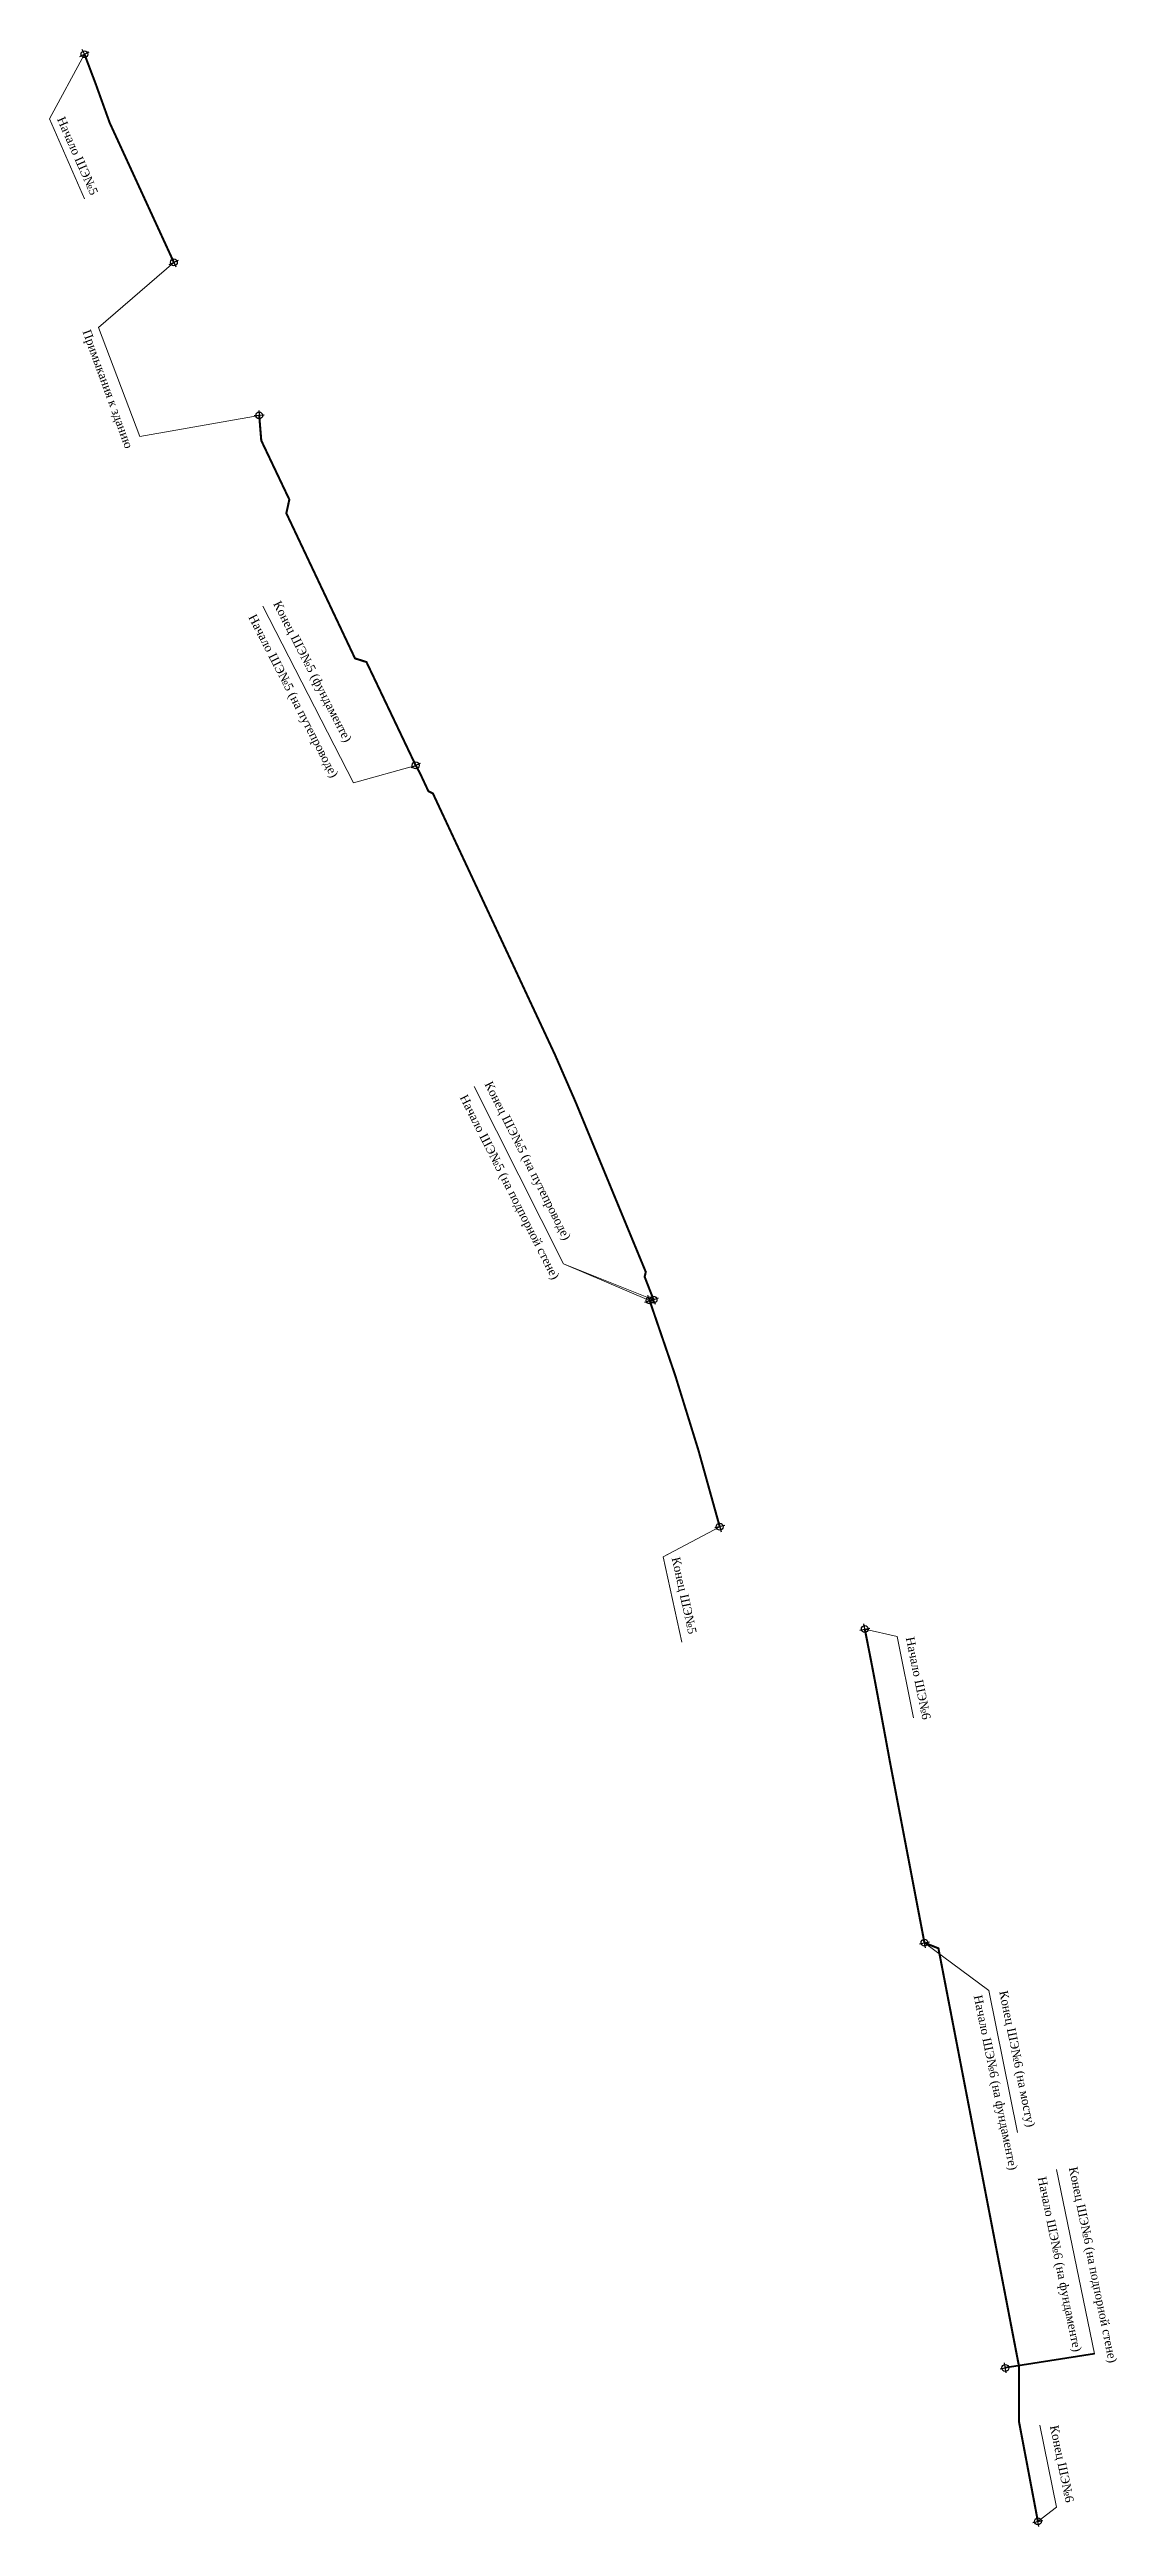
# Model space of a CAD drawing. Extents: x 8820 to 14401, y 7374 to 14078.
# Drawn here: x 9546 to 9859, y 11542 to 12263 of the extents above; entities that cross this region are included whole.
import ezdxf

# ---------------------------------------------------------------- set-up
doc = ezdxf.new("R2010")
doc.units = 0
doc.layers.add('!!!Экраны', color=255, linetype='Continuous')
doc.styles.get("Standard").update_dxf_attribs({"font": 'arial.ttf'})
doc.linetypes.add('20150928_План_АД_VKS ИСКП испр$0$ограждение2', pattern='A,0.25,-0.1,[132,ltypeshp.shx,S=0.1,R=0,X=-0.1,Y=0],-0.1,1', length=1.45)

msp = doc.modelspace()

# ---------------------------------------------------------------- texts
at = {"layer": '!!!Экраны', "color": 11, "true_color": 0xf27172, "char_height": 2.5, "attachment_point": 7, "bg_fill": 2}
for s, insert, width, rotation in [('{\\fTimes New Roman|b0|i0|c204|p18;Начало ШЭ№\\fTimes New Roman|b0|i0|c0|p18;5}', (9548.32, 12242.93), 27.5245, 293.72526), ('\\pi1.75493;{\\fTimes New Roman|b0|i0|c204|p18;Примыкания к зданию}', (9554.44, 12182.46, 80.25), 39.0236, 290), ('{\\fTimes New Roman|b0|i0|c204|p18;Конец ШЭ№\\fTimes New Roman|b0|i0|c0|p18;5}', (9726.57, 11823.76), 22.8998, 282.50645), ('{\\fTimes New Roman|b0|i0|c204|p18;Конец ШЭ№\\fTimes New Roman|b0|i0|c0|p18;6\\fTimes New Roman|b0|i0|c204|p18; (на мосту)}', (9821.86, 11697.53), 42.7009, 281.57169)]:
    msp.add_mtext(s, dxfattribs=dict(at, insert=insert, width=width, rotation=rotation))

# ---------------------------------------------------------------- linework, layer by layer
at = {"layer": '!!!Экраны', "color": 11, "lineweight": 30, "true_color": 0xf27172}
for p, q in [((9555.05, 12261.19), (9557.76, 12262.48)), ((9557.05, 12260.48), (9555.76, 12263.19)), ((9581.06, 12200.6), (9583.78, 12201.85)), ((9583.05, 12199.86), (9581.79, 12202.59)), ((9608.76, 12156.76), (9605.77, 12156.51)), ((9607.15, 12158.13), (9607.39, 12155.14)), ((9651.46, 12054.14), (9654.19, 12055.39)), ((9653.45, 12053.4), (9652.2, 12056.13)), ((9722.63, 11897.77), (9721.5, 11900.55)), ((9719.49, 11898.44), (9722.31, 11899.46)), ((9721.41, 11897.54), (9720.39, 11900.36)), ((9720.67, 11898.6), (9723.45, 11899.72)), ((9742.78, 11833.44), (9739.87, 11832.69)), ((9740.95, 11834.52), (9741.7, 11831.61)), ((9782.07, 11802.97), (9785.01, 11803.56)), ((9783.84, 11801.8), (9783.25, 11804.74)), ((9801.19, 11710.45), (9800.64, 11713.39)), ((9799.44, 11711.64), (9802.39, 11712.2)), ((9822.98, 11587.84), (9825.93, 11588.4)), ((9824.73, 11586.65), (9824.17, 11589.59)), ((9832.46, 11543.15), (9835.41, 11543.71)), ((9834.21, 11541.95), (9833.65, 11544.9))]:
    msp.add_line(p, q, dxfattribs=at)
at = {"layer": '!!!Экраны', "color": 11, "lineweight": 9, "true_color": 0xf27172}
for p, q in [((9608.32, 12101.15), (9634.67, 12049.62)), ((9669.85, 11961.28), (9695.88, 11909.59))]:
    msp.add_line(p, q, dxfattribs=at)
at = {"layer": '!!!Экраны', "color": 11, "linetype": '20150928_План_АД_VKS ИСКП испр$0$ограждение2', "true_color": 0xf27172, "const_width": 0.6, "flags": 128}
msp.add_lwpolyline([(9741.32, 11833.06), (9741.32, 11833.06, 0.021718), (9720.9, 11898.95), (9720.9, 11898.95)], format="xyb", dxfattribs=at)
at = {"layer": '!!!Экраны', "color": 11, "linetype": '20150928_План_АД_VKS ИСКП испр$0$ограждение2', "lineweight": 9, "true_color": 0xf27172, "const_width": 0.6, "flags": 128}
msp.add_lwpolyline([(9800.91, 11711.92), (9790.8, 11764.95), (9789.62, 11771.37, 0.000391), (9787.79, 11781.21, 0.001172), (9785.94, 11791.06, 0.001953), (9784.01, 11800.91, 0.000654), (9783.54, 11803.27, 0.000654)], format="xyb", dxfattribs=at)
at = {"layer": '!!!Экраны', "color": 11, "lineweight": 30, "true_color": 0xf27172}
for centre in [(9556.4, 12261.83), (9582.42, 12201.23), (9607.27, 12156.63), (9652.82, 12054.76), (9720.9, 11898.95), (9722.06, 11899.16), (9741.32, 11833.06), (9783.54, 11803.27), (9800.91, 11711.92), (9824.45, 11588.12), (9833.93, 11543.43)]:
    msp.add_circle(centre, 1, dxfattribs=at)

msp.set_redraw_order([(e.dxf.handle, doc.entitydb.next_handle()) for e in msp.query("TEXT MTEXT ATTDEF DIMENSION ARC_DIMENSION")])  # texts and dimensions are drawn at this point

# ---------------------------------------------------------------- next in the draw order: linework, layer by layer
at = {"layer": '!!!Экраны', "color": 11, "lineweight": 9, "true_color": 0xf27172}
for p, q in [((9546.24, 12242.98), (9556.4, 12261.83)), ((9546.24, 12242.98), (9556.41, 12219.7)), ((9560.48, 12182.22, -80.25), (9582.45, 12201.17)), ((9560.48, 12182.22, -80.25), (9572.48, 12150.51, 80.25)), ((9572.48, 12150.51, 80.25), (9607.27, 12156.66)), ((9724.82, 11824.27), (9741.32, 11833.06)), ((9724.82, 11824.27), (9730.27, 11799.46)), ((9819.66, 11698.02), (9828.02, 11656.68))]:
    msp.add_line(p, q, dxfattribs=at)
at = {"layer": '!!!Экраны', "color": 11, "linetype": '20150928_План_АД_VKS ИСКП испр$0$ограждение2', "lineweight": 9, "true_color": 0xf27172, "const_width": 0.6}
msp.add_lwpolyline([(9556.4, 12261.83), (9559.64, 12253.27), (9563.76, 12241.82), (9570.31, 12227.58), (9582.42, 12201.23)], dxfattribs=at)

# ---------------------------------------------------------------- next in the draw order: texts
at = {"layer": '!!!Экраны', "color": 11, "true_color": 0xf27172, "char_height": 2.5, "attachment_point": 7, "bg_fill": 2}
for s, insert, width, rotation in [('{\\fTimes New Roman|b0|i0|c204|p18;Конец ШЭ№\\fTimes New Roman|b0|i0|c0|p18;5\\fTimes New Roman|b0|i0|c204|p18; (фундаменте)}', (9610.53, 12101.47), 54.4642, 297.21447), ('{\\fTimes New Roman|b0|i0|c204|p18;Конец ШЭ№\\fTimes New Roman|b0|i0|c0|p18;5\\fTimes New Roman|b0|i0|c204|p18; (на путепроводе)}', (9672.05, 11961.59), 54.4642, 296.86452), ('{\\fTimes New Roman|b0|i0|c204|p18;Начало ШЭ№\\fTimes New Roman|b0|i0|c0|p18;6}', (9795.41, 11800.7), 24.2906, 281.57169), ('{\\fTimes New Roman|b0|i0|c204|p18;Конец ШЭ№\\fTimes New Roman|b0|i0|c0|p18;6}', (9836.7, 11571), 24.8521, 281.57169)]:
    msp.add_mtext(s, dxfattribs=dict(at, insert=insert, width=width, rotation=rotation))

# ---------------------------------------------------------------- next in the draw order: linework, layer by layer
at = {"layer": '!!!Экраны', "color": 11, "lineweight": 9, "true_color": 0xf27172}
for p, q in [((9792.96, 11801.14), (9783.54, 11803.27)), ((9792.96, 11801.14), (9797.76, 11777.43)), ((9834.5, 11571.49), (9839.35, 11547.56)), ((9839.35, 11547.56), (9833.93, 11543.43))]:
    msp.add_line(p, q, dxfattribs=at)

# ---------------------------------------------------------------- next in the draw order: texts
at = {"layer": '!!!Экраны', "color": 11, "true_color": 0xf27172, "char_height": 2.5, "attachment_point": 7, "bg_fill": 2}
for s, insert, width, rotation in [('{\\fTimes New Roman|b0|i0|c204|p18;Начало ШЭ№\\fTimes New Roman|b0|i0|c0|p18;5\\fTimes New Roman|b0|i0|c204|p18; (на путепроводе)}', (9603.32, 12097.56), 60.6855, 297.21447), ('{\\fTimes New Roman|b0|i0|c204|p18;Начало ШЭ№\\fTimes New Roman|b0|i0|c0|p18;5\\fTimes New Roman|b0|i0|c204|p18; (на подпорной стене)}', (9664.83, 11957.72), 60.6855, 296.86452), ('{\\fTimes New Roman|b0|i0|c204|p18;Начало ШЭ№\\fTimes New Roman|b0|i0|c0|p18;6\\fTimes New Roman|b0|i0|c204|p18; (на фундаменте)}', (9814.41, 11696.25), 59.6995, 281.57169)]:
    msp.add_mtext(s, dxfattribs=dict(at, insert=insert, width=width, rotation=rotation))

# ---------------------------------------------------------------- next in the draw order: linework, layer by layer
at = {"layer": '!!!Экраны', "color": 11, "lineweight": 9, "true_color": 0xf27172}
for p, q in [((9634.67, 12049.62), (9652.82, 12054.76)), ((9695.88, 11909.59), (9720.9, 11898.95)), ((9695.88, 11909.59), (9722.06, 11899.16)), ((9819.66, 11698.02), (9800.91, 11711.92))]:
    msp.add_line(p, q, dxfattribs=at)
at = {"layer": '!!!Экраны', "color": 11, "linetype": '20150928_План_АД_VKS ИСКП испр$0$ограждение2', "lineweight": 9, "true_color": 0xf27172, "const_width": 0.6}
for points in [[(9607.27, 12156.63), (9607.87, 12149.34), (9616.04, 12132.15), (9615.17, 12128.16), (9635.15, 12085.9), (9638.49, 12084.84), (9647.5, 12065.93), (9652.82, 12054.76)], [(9652.82, 12054.76), (9654.02, 12052.58), (9656.51, 12047.24), (9657.84, 12046.56), (9663.83, 12033.73), (9669.19, 12022.27), (9674.55, 12010.79), (9679.58, 12000.02), (9684.74, 11988.96), (9689.59, 11978.58), (9693.35, 11970.52), (9699.3, 11956.88), (9706.94, 11938.38), (9713.89, 11921.54), (9719.8, 11907.23), (9719.46, 11905.83), (9722.06, 11899.16)]]:
    msp.add_lwpolyline(points, dxfattribs=at)

# ---------------------------------------------------------------- next in the draw order: texts
at = {"layer": '!!!Экраны', "color": 11, "true_color": 0xf27172, "insert": (9833.06, 11643.36), "char_height": 2.5, "width": 57.5454, "attachment_point": 7, "rotation": 281.57169, "bg_fill": 2}
msp.add_mtext('{\\fTimes New Roman|b0|i0|c204|p18;Начало ШЭ№\\fTimes New Roman|b0|i0|c0|p18;6\\fTimes New Roman|b0|i0|c204|p18; (на фундаменте)}', dxfattribs=at)

# ---------------------------------------------------------------- next in the draw order: linework, layer by layer
at = {"layer": '!!!Экраны', "color": 11, "lineweight": 9, "true_color": 0xf27172}
msp.add_line((9839.35, 11645.93), (9850.39, 11592.2), dxfattribs=at)
at = {"layer": '!!!Экраны', "color": 11, "linetype": '20150928_План_АД_VKS ИСКП испр$0$ограждение2', "lineweight": 9, "true_color": 0xf27172, "const_width": 0.6}
msp.add_lwpolyline([(9800.92, 11711.92), (9804.98, 11710.29), (9808.08, 11694.19), (9810.81, 11680.04), (9814.14, 11662.77), (9817.97, 11642.91), (9821.86, 11622.71), (9824.69, 11608.04), (9827.57, 11593.05), (9828.42, 11588.68), (9828.43, 11572.49), (9831.53, 11556.13), (9833.93, 11543.43)], dxfattribs=at)

# ---------------------------------------------------------------- next in the draw order: texts
at = {"layer": '!!!Экраны', "color": 11, "true_color": 0xf27172, "insert": (9842.14, 11646.22), "char_height": 2.5, "width": 59.6995, "attachment_point": 7, "rotation": 281.57169, "bg_fill": 2}
msp.add_mtext('{\\fTimes New Roman|b0|i0|c204|p18;Конец ШЭ№\\fTimes New Roman|b0|i0|c0|p18;6\\fTimes New Roman|b0|i0|c204|p18; (на подпорной стене)}', dxfattribs=at)

# ---------------------------------------------------------------- next in the draw order: linework, layer by layer
at = {"layer": '!!!Экраны', "color": 11, "lineweight": 40, "true_color": 0xf27172}
msp.add_line((9850.39, 11592.2), (9824.45, 11588.12), dxfattribs=at)

doc.saveas('drawing.dxf')
